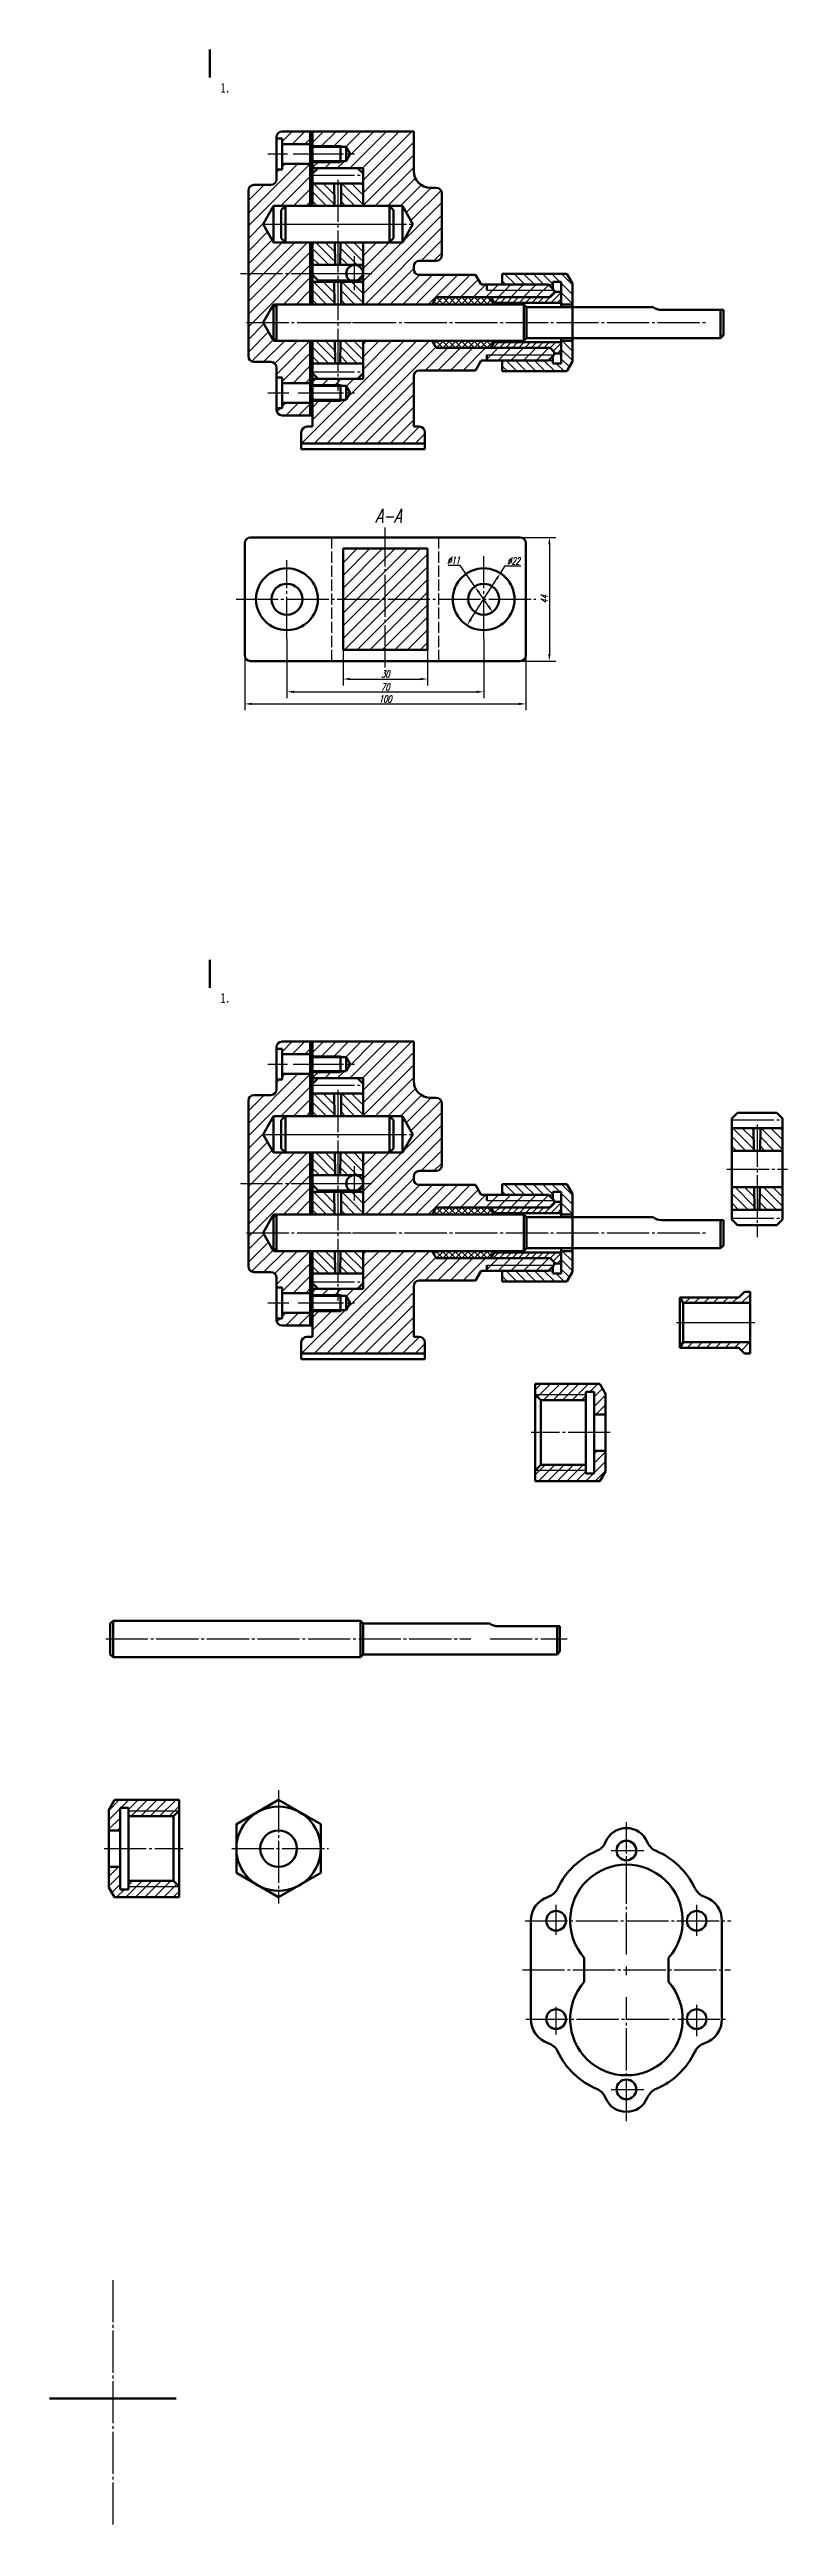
# Model space of a CAD drawing. Header units: millimetres. Extents: x -523 to 2676, y -549 to 1097.
# Drawn here: x 272 to 535, y 210 to 1091 of the extents above; entities that cross this region are included whole.
import ezdxf

# ---------------------------------------------------------------- set-up
doc = ezdxf.new("R2010")
doc.units = ezdxf.units.MM
doc.header["$PDMODE"] = 33
doc.header["$PDSIZE"] = 1.5
doc.linetypes.add('myCENTER', pattern=[18, 15, -1, 1, -1])
doc.linetypes.add('myHIDDEN', pattern=[5, 4, -1])
doc.layers.add('5剖面线层', color=2, linetype='Continuous')
for name, color, linetype, lineweight in [('中心线', 7, 'myCENTER', 25), ('剖面线', 7, 'Continuous', 25), ('尺寸', 7, 'Continuous', 25), ('标注', 7, 'Continuous', 25), ('标题文字', 7, 'Continuous', 25), ('粗实线', 7, 'Continuous', 50), ('细实线', 7, 'Continuous', 25), ('虚线', 7, 'myHIDDEN', 25)]:
    doc.layers.add(name, color=color, linetype=linetype, lineweight=lineweight)
doc.styles.add('字母标注-2.5号', font='txt.shx', dxfattribs={"width": 0.7, "oblique": 15, "height": 2.5})
doc.styles.add('尺寸文字1-2.5号', font='txt.shx', dxfattribs={"width": 0.7, "oblique": 15, "height": 2.5})
doc.styles.add('标题汉字2-3.5号', font='SimSun.ttf', dxfattribs={"width": 0.7, "height": 3.5})
doc.dimstyles.new('ISO-25', dxfattribs={"dimtxt": 3.5, "dimasz": 2.5, "dimexe": 2.25, "dimexo": 0, "dimgap": 0.5, "dimtad": 1, "dimdsep": 46, "dimtxsty": '尺寸文字1-2.5号', "dimcen": 2.5, "dimadec": 0, "dimazin": 0, "dimtfac": 1, "dimtmove": 0, "dimatfit": 2, "dimfxl": 0, "dimarcsym": 0})

msp = doc.modelspace()

# ---------------------------------------------------------------- texts
at = {"layer": '尺寸', "insert": (387.907, 927.776), "char_height": 5, "width": 11.45431, "attachment_point": 1, "style": '字母标注-2.5号'}
msp.add_mtext('A-A', dxfattribs=at)
at = {"layer": '标题文字', "style": '标题汉字2-3.5号', "width": 0.7}
for p in [(332.916, 1075.778), (332.916, 751.902)]:
    msp.add_text('1．', height=3.5, dxfattribs=at).set_placement(p)

# ---------------------------------------------------------------- blocks, each defined once
blk = doc.blocks.new('*D460')
at = {"layer": 'Defpoints', "color": 0}
for p in [(376.49, 877.57), (406.49, 877.57), (406.49, 867.17)]:
    blk.add_point(p, dxfattribs=at)
at = {"layer": '尺寸', "color": 0, "lineweight": -2}
for p, q in [((376.49, 877.57), (376.49, 864.92)), ((406.49, 877.57), (406.49, 864.92)), ((378.99, 867.17), (403.99, 867.17))]:
    blk.add_line(p, q, dxfattribs=at)
at = {"layer": '尺寸', "color": 0}
for points in [[(378.99, 867.59), (378.99, 866.76), (376.49, 867.17)], [(403.99, 867.59), (403.99, 866.76), (406.49, 867.17)]]:
    blk.add_solid(points, dxfattribs=at)
at = {"layer": '尺寸', "color": 0, "insert": (391.49, 868.92), "char_height": 2.5, "attachment_point": 5, "style": '尺寸文字1-2.5号'}
blk.add_mtext('30', dxfattribs=at)
blk = doc.blocks.new('*D461')
at = {"layer": 'Defpoints', "color": 0}
for p in [(356.49, 881.48), (426.49, 881.48), (426.49, 862.63)]:
    blk.add_point(p, dxfattribs=at)
at = {"layer": '尺寸', "color": 0, "lineweight": -2}
for p, q in [((356.49, 881.48), (356.49, 860.38)), ((426.49, 881.48), (426.49, 860.38)), ((358.99, 862.63), (423.99, 862.63))]:
    blk.add_line(p, q, dxfattribs=at)
at = {"layer": '尺寸', "color": 0}
for points in [[(358.99, 863.04), (358.99, 862.21), (356.49, 862.63)], [(423.99, 863.04), (423.99, 862.21), (426.49, 862.63)]]:
    blk.add_solid(points, dxfattribs=at)
at = {"layer": '尺寸', "color": 0, "insert": (391.49, 864.38), "char_height": 2.5, "attachment_point": 5, "style": '尺寸文字1-2.5号'}
blk.add_mtext('70', dxfattribs=at)
blk = doc.blocks.new('*D462')
at = {"layer": 'Defpoints', "color": 0}
for p in [(341.49, 875.57), (441.49, 875.57), (441.49, 858.32)]:
    blk.add_point(p, dxfattribs=at)
at = {"layer": '尺寸', "color": 0, "lineweight": -2}
for p, q in [((341.49, 875.57), (341.49, 856.07)), ((441.49, 875.57), (441.49, 856.07)), ((343.99, 858.32), (438.99, 858.32))]:
    blk.add_line(p, q, dxfattribs=at)
at = {"layer": '尺寸', "color": 0}
for points in [[(343.99, 858.74), (343.99, 857.9), (341.49, 858.32)], [(438.99, 858.74), (438.99, 857.9), (441.49, 858.32)]]:
    blk.add_solid(points, dxfattribs=at)
at = {"layer": '尺寸', "color": 0, "insert": (391.49, 860.07), "char_height": 2.5, "attachment_point": 5, "style": '尺寸文字1-2.5号'}
blk.add_mtext('100', dxfattribs=at)
blk = doc.blocks.new('*D463')
at = {"layer": 'Defpoints', "color": 0}
for p in [(439.49, 917.57), (439.49, 873.57), (449.86, 873.57)]:
    blk.add_point(p, dxfattribs=at)
at = {"layer": '尺寸', "color": 0, "lineweight": -2}
for p, q in [((439.49, 917.57), (452.11, 917.57)), ((449.86, 915.07), (449.86, 876.07)), ((439.49, 873.57), (452.11, 873.57))]:
    blk.add_line(p, q, dxfattribs=at)
at = {"layer": '尺寸', "color": 0}
for points in [[(449.44, 915.07), (450.28, 915.07), (449.86, 917.57)], [(449.44, 876.07), (450.28, 876.07), (449.86, 873.57)]]:
    blk.add_solid(points, dxfattribs=at)
at = {"layer": '尺寸', "color": 0, "insert": (448.11, 895.57), "char_height": 2.5, "attachment_point": 5, "rotation": 90, "style": '尺寸文字1-2.5号'}
blk.add_mtext('44', dxfattribs=at)
blk = doc.blocks.new('*D464')
at = {"layer": 'Defpoints', "color": 0}
for p in [(423.36, 900.09), (429.62, 891.05)]:
    blk.add_point(p, dxfattribs=at)
at = {"layer": '尺寸', "color": 0, "lineweight": -2}
for p, q in [((418.14, 907.62), (413.91, 907.62)), ((423.36, 900.09), (418.14, 907.62)), ((428.2, 893.11), (424.78, 898.04))]:
    blk.add_line(p, q, dxfattribs=at)
at = {"layer": '尺寸', "color": 0}
for points in [[(425.12, 898.28), (424.44, 897.8), (423.36, 900.09)], [(428.54, 893.34), (427.86, 892.87), (429.62, 891.05)]]:
    blk.add_solid(points, dxfattribs=at)
at = {"layer": '尺寸', "color": 0, "insert": (415.77, 909.37), "char_height": 2.5, "attachment_point": 5, "style": '尺寸文字1-2.5号'}
blk.add_mtext('∅11', dxfattribs=at)
blk = doc.blocks.new('*D465')
at = {"layer": 'Defpoints', "color": 0}
for p in [(432.43, 904.83), (420.55, 886.31)]:
    blk.add_point(p, dxfattribs=at)
at = {"layer": '尺寸', "color": 0, "lineweight": -2}
for p, q in [((421.9, 888.42), (431.08, 902.73)), ((432.43, 904.83), (434.08, 907.4)), ((434.08, 907.4), (439.66, 907.4))]:
    blk.add_line(p, q, dxfattribs=at)
at = {"layer": '尺寸', "color": 0}
for points in [[(430.73, 902.95), (431.43, 902.5), (432.43, 904.83)], [(421.55, 888.64), (422.25, 888.19), (420.55, 886.31)]]:
    blk.add_solid(points, dxfattribs=at)
at = {"layer": '尺寸', "color": 0, "insert": (437.12, 909.15), "char_height": 2.5, "attachment_point": 5, "style": '尺寸文字1-2.5号'}
blk.add_mtext('∅22', dxfattribs=at)

# ---------------------------------------------------------------- dimensions: what is measured, and where the dimension line sits
at = {"layer": '尺寸'}
dim = msp.add_linear_dim(base=(449.86, 873.573), p1=(439.49, 917.573), p2=(439.49, 873.573), angle=90, dimstyle='ISO-25', dxfattribs=at)
dim.commit()
dim.dimension.update_dxf_attribs({"geometry": '*D463', "text_midpoint": (448.11, 895.573)})
for p1, p2, picture, middle in [((429.623, 891.052), (423.357, 900.093), '*D464', (415.773, 907.622)), ((420.55, 886.314), (432.431, 904.831), '*D465', (437.116, 907.395))]:
    dim = msp.add_diameter_dim_2p(p1=p1, p2=p2, dimstyle='ISO-25', override={"dimtih": 1, "dimtoh": 1, "dimatfit": 2}, dxfattribs=at)
    dim.commit()
    dim.dimension.update_dxf_attribs({"geometry": picture, "text_midpoint": middle, "dimtype": 163})
for base, p1, p2, picture, middle in [((426.49, 862.628), (356.49, 881.477), (426.49, 881.477), '*D461', (391.49, 864.378)), ((441.49, 858.318), (341.49, 875.573), (441.49, 875.573), '*D462', (391.49, 860.068)), ((406.49, 867.172), (376.49, 877.573), (406.49, 877.573), '*D460', (391.49, 868.922))]:
    dim = msp.add_linear_dim(base=base, p1=p1, p2=p2, dimstyle='ISO-25', dxfattribs=at)
    dim.commit()
    dim.dimension.update_dxf_attribs({"geometry": picture, "text_midpoint": middle})

# ---------------------------------------------------------------- hatches: boundary and pattern name
at = {"layer": '5剖面线层'}
h = msp.add_hatch(dxfattribs=at)
h.set_pattern_fill('ANSI37', scale=0.5, angle=90, style=0)
h.set_pattern_definition([(135, (0, 323.8765), (-1.122532, -1.122532), []), (225, (0, 323.8765), (1.122532, -1.122532), [])])
h.paths.add_polyline_path([(429.084, 1003.014), (409.584, 1003.014), (409.584, 1000.514), (429.084, 1000.514)])
h.paths.add_polyline_path([(429.084, 987.514), (409.584, 987.514), (409.584, 985.014), (429.084, 985.014)])
h.paths.add_polyline_path([(429.084, 1003.014), (429.084, 1000.514), (430.238, 1000.514), (430.238, 1001.014)])
h.paths.add_polyline_path([(409.584, 1003.014), (408.14, 1000.514), (409.584, 1000.514)])
h.paths.add_polyline_path([(409.584, 987.514), (408.14, 987.514), (409.584, 985.014)])
h.paths.add_polyline_path([(430.238, 987.014), (430.238, 987.514), (429.084, 987.514), (429.084, 985.014)])
h = msp.add_hatch(dxfattribs=at)
h.set_pattern_fill('ANSI37', scale=0.5, angle=90, style=0)
h.paths.add_polyline_path([(429.084, 679.138), (409.584, 679.138), (409.584, 676.638), (429.084, 676.638)])
h.paths.add_polyline_path([(429.084, 663.638), (409.584, 663.638), (409.584, 661.138), (429.084, 661.138)])
h.paths.add_polyline_path([(429.084, 679.138), (429.084, 676.638), (430.238, 676.638), (430.238, 677.138)])
h.paths.add_polyline_path([(409.584, 679.138), (408.14, 676.638), (409.584, 676.638)])
h.paths.add_polyline_path([(409.584, 663.638), (408.14, 663.638), (409.584, 661.138)])
h.paths.add_polyline_path([(430.238, 663.138), (430.238, 663.638), (429.084, 663.638), (429.084, 661.138)])
at = {"layer": '剖面线'}
h = msp.add_hatch(dxfattribs=at)
h.set_pattern_fill('ANSI31', color=256, style=0)
h.set_pattern_definition([(45, (-384.5285, 1158.773), (-2.245064, 2.245064), [])])
h.paths.add_polyline_path([(354.766, 1062.014, 0.4142136), (352.766, 1060.014), (352.766, 1059.514), (354.766, 1059.514), (354.766, 1057.514), (364.766, 1057.514), (364.766, 1062.014)])
h.paths.add_polyline_path([(364.766, 1035.514), (364.766, 1050.514), (354.766, 1050.514), (354.766, 1048.514), (352.766, 1048.514), (352.766, 1045.014, -0.4142136), (350.766, 1043.014), (344.766, 1043.014, 0.4142136), (342.766, 1041.014), (342.766, 1011.514), (364.766, 1011.514), (364.766, 1022.514), (351.766, 1022.514), (348.013, 1029.014), (351.766, 1035.514)])
h.paths.add_polyline_path([(342.766, 1011.514), (342.766, 982.014, 0.4142136), (344.766, 980.014), (350.766, 980.014, -0.4142136), (352.766, 978.014), (352.766, 974.514), (354.766, 974.514), (354.766, 972.514), (364.766, 972.514), (364.766, 987.514), (351.766, 987.514), (348.013, 994.014), (351.766, 1000.514), (364.766, 1000.514), (364.766, 1011.514)])
h.paths.add_polyline_path([(354.766, 965.514), (354.766, 963.514), (352.766, 963.514), (352.766, 963.014, 0.4142136), (354.766, 961.014), (364.766, 961.014), (364.766, 965.514)])
h = msp.add_hatch(dxfattribs=at)
h.set_pattern_fill('ANSI31', color=256, style=0)
h.set_pattern_definition([(45, (-777.5755, 875.865), (-2.245064, 2.245064), [])])
h.paths.add_polyline_path([(401.584, 975.014, -0.4142136), (403.584, 977.014), (423.563, 977.014), (425.584, 980.514), (427.584, 980.514), (427.584, 982.514), (451.584, 982.514), (451.584, 983.514), (450.084, 985.014), (409.584, 985.014), (408.14, 987.514), (383.584, 987.514), (383.584, 974.014), (365.584, 974.014), (365.584, 972.014), (375.584, 972.014), (375.584, 971.514), (377.584, 971.514), (379.027, 969.014), (377.584, 966.514), (375.584, 966.514), (375.584, 966.014), (365.584, 966.014), (365.584, 957.014), (363.584, 957.014, 0.4142136), (361.584, 955.014), (361.584, 951.014), (405.584, 951.014), (405.584, 955.014, 0.4142136), (403.584, 957.014), (401.584, 957.014)])
h.paths.add_polyline_path([(451.584, 982.514), (427.584, 982.514), (427.584, 980.514), (449.584, 980.514)])
h.paths.add_polyline_path([(449.584, 1007.514), (427.584, 1007.514), (427.584, 1005.514), (451.584, 1005.514)], flags=17)
h.paths.add_polyline_path([(427.584, 1007.514), (425.584, 1007.514), (423.563, 1011.014), (403.584, 1011.014, -0.4142136), (401.584, 1013.014), (401.584, 1014.014, -0.4142136), (403.584, 1016.014), (409.584, 1016.014, 0.4142136), (411.584, 1018.014), (411.584, 1029.014), (401.336, 1029.014), (397.584, 1022.514), (383.584, 1022.514), (383.584, 1000.514), (408.14, 1000.514), (409.584, 1003.014), (450.084, 1003.014), (451.584, 1004.514), (451.584, 1005.514), (427.584, 1005.514)])
h.paths.add_polyline_path([(411.584, 1040.014, 0.4142136), (409.584, 1042.014), (407.584, 1042.014, -0.4142136), (401.584, 1048.014), (401.584, 1062.014), (365.584, 1062.014), (365.584, 1057.014), (375.584, 1057.014), (375.584, 1056.514), (377.584, 1056.514), (379.027, 1054.014), (377.584, 1051.514), (375.584, 1051.514), (375.584, 1051.014), (365.584, 1051.014), (365.584, 1049.014), (383.584, 1049.014), (383.584, 1035.514), (397.584, 1035.514), (401.336, 1029.014), (411.584, 1029.014)])
h.paths.add_polyline_path([(375.584, 1057.014), (365.584, 1057.014), (365.584, 1056.514), (375.584, 1056.514)], flags=17)
h.paths.add_polyline_path([(375.584, 1051.514), (365.584, 1051.514), (365.584, 1051.014), (375.584, 1051.014)])
h.paths.add_polyline_path([(375.584, 966.514), (365.584, 966.514), (365.584, 966.014), (375.584, 966.014)], flags=17)
h.paths.add_polyline_path([(375.584, 972.014), (365.584, 972.014), (365.584, 971.514), (375.584, 971.514)], flags=17)
h = msp.add_hatch(dxfattribs=at)
h.set_pattern_fill('ANSI31', color=256, scale=0.75, angle=90, style=0)
h.set_pattern_definition([(135, (-898.0238, 1253.4505), (-1.683798, -1.683798), [])])
h.paths.add_polyline_path([(373.43, 1035.514), (373.334, 1043.514), (365.584, 1043.514), (365.584, 1035.514)])
h.paths.add_polyline_path([(383.584, 1043.514), (375.834, 1043.514), (375.737, 1035.514), (383.584, 1035.514)])
h.paths.add_polyline_path([(383.584, 1014.514), (383.584, 1022.514), (375.58, 1022.514), (375.484, 1014.514)])
h.paths.add_polyline_path([(365.584, 1022.514), (365.584, 1014.514), (373.684, 1014.514), (373.587, 1022.514)])
h = msp.add_hatch(dxfattribs=at)
h.set_pattern_fill('ANSI31', color=256, scale=0.75, angle=90, style=0)
h.set_pattern_definition([(135, (-898.0238, 1218.4505), (-1.683798, -1.683798), [])])
h.paths.add_polyline_path([(373.43, 1000.514), (373.334, 1008.514), (365.584, 1008.514), (365.584, 1000.514)])
h.paths.add_polyline_path([(383.584, 1008.514), (375.834, 1008.514), (375.737, 1000.514), (383.584, 1000.514)])
h.paths.add_polyline_path([(383.584, 979.514), (383.584, 987.514), (375.58, 987.514), (375.484, 979.514)])
h.paths.add_polyline_path([(365.584, 987.514), (365.584, 979.514), (373.684, 979.514), (373.587, 987.514)])
h = msp.add_hatch(dxfattribs=at)
h.set_pattern_fill('ANSI31', color=256, scale=0.5, style=0)
h.set_pattern_definition([(45, (0, 323.8765), (-1.122532, 1.122532), [])])
h.paths.add_polyline_path([(454.084, 1005.014), (452.084, 1005.014), (450.084, 1003.014), (429.084, 1003.014), (430.238, 1001.014), (454.084, 1001.014)])
h.paths.add_polyline_path([(454.084, 987.014), (430.238, 987.014), (429.084, 985.014), (450.084, 985.014), (452.084, 983.014), (454.084, 983.014)])
h = msp.add_hatch(dxfattribs=at)
h.set_pattern_fill('ANSI31', color=256, scale=0.75, angle=90, style=0)
h.set_pattern_definition([(135, (0, 323.8765), (-1.683798, -1.683798), [])])
h.paths.add_polyline_path([(433.084, 1011.335), (433.084, 1007.514), (449.584, 1007.514), (451.084, 1007.514), (451.084, 1008.514), (454.084, 1008.514), (454.084, 1000.514), (458.084, 1000.514), (458.084, 1007.871), (456.084, 1011.335)])
h.paths.add_polyline_path([(451.084, 1006.014), (451.084, 1007.514), (449.584, 1007.514)], flags=17)
h.paths.add_polyline_path([(454.084, 979.514), (451.084, 979.514), (451.084, 980.514), (449.584, 980.514), (433.084, 980.514), (433.084, 976.694), (456.084, 976.694), (458.084, 980.158), (458.084, 987.514), (454.084, 987.514)])
h.paths.add_polyline_path([(451.084, 980.514), (451.084, 982.014), (449.584, 980.514)], flags=17)
h = msp.add_hatch(dxfattribs=at)
h.set_pattern_fill('ANSI31', color=256, style=0)
h.set_pattern_definition([(45, (-798.1493, 860.9207), (-2.245064, 2.245064), [])])
h.paths.add_polyline_path([(391.49, 895.573), (391.49, 913.573), (376.49, 913.573), (376.49, 895.573)])
h.paths.add_polyline_path([(391.49, 895.573), (406.49, 895.573), (406.49, 913.573), (391.49, 913.573)])
h.paths.add_polyline_path([(391.49, 877.573), (406.49, 877.573), (406.49, 895.573), (391.49, 895.573)])
h.paths.add_polyline_path([(376.49, 877.573), (391.49, 877.573), (391.49, 895.573), (376.49, 895.573)])
h = msp.add_hatch(dxfattribs=at)
h.set_pattern_fill('ANSI31', color=256, style=0)
h.set_pattern_definition([(45, (-384.5285, 834.8964), (-2.245064, 2.245064), [])])
h.paths.add_polyline_path([(354.766, 738.138, 0.4142136), (352.766, 736.138), (352.766, 735.638), (354.766, 735.638), (354.766, 733.638), (364.766, 733.638), (364.766, 738.138)])
h.paths.add_polyline_path([(364.766, 711.638), (364.766, 726.638), (354.766, 726.638), (354.766, 724.638), (352.766, 724.638), (352.766, 721.138, -0.4142136), (350.766, 719.138), (344.766, 719.138, 0.4142136), (342.766, 717.138), (342.766, 687.638), (364.766, 687.638), (364.766, 698.638), (351.766, 698.638), (348.013, 705.138), (351.766, 711.638)])
h.paths.add_polyline_path([(342.766, 687.638), (342.766, 658.138, 0.4142136), (344.766, 656.138), (350.766, 656.138, -0.4142136), (352.766, 654.138), (352.766, 650.638), (354.766, 650.638), (354.766, 648.638), (364.766, 648.638), (364.766, 663.638), (351.766, 663.638), (348.013, 670.138), (351.766, 676.638), (364.766, 676.638), (364.766, 687.638)])
h.paths.add_polyline_path([(354.766, 641.638), (354.766, 639.638), (352.766, 639.638), (352.766, 639.138, 0.4142136), (354.766, 637.138), (364.766, 637.138), (364.766, 641.638)])
h = msp.add_hatch(dxfattribs=at)
h.set_pattern_fill('ANSI31', color=256, style=0)
h.set_pattern_definition([(45, (-777.5755, 551.9885), (-2.245064, 2.245064), [])])
h.paths.add_polyline_path([(401.584, 651.138, -0.4142136), (403.584, 653.138), (423.563, 653.138), (425.584, 656.638), (427.584, 656.638), (427.584, 658.638), (451.584, 658.638), (451.584, 659.638), (450.084, 661.138), (409.584, 661.138), (408.14, 663.638), (383.584, 663.638), (383.584, 650.138), (365.584, 650.138), (365.584, 648.138), (375.584, 648.138), (375.584, 647.638), (377.584, 647.638), (379.027, 645.138), (377.584, 642.638), (375.584, 642.638), (375.584, 642.138), (365.584, 642.138), (365.584, 633.138), (363.584, 633.138, 0.4142136), (361.584, 631.138), (361.584, 627.138), (405.584, 627.138), (405.584, 631.138, 0.4142136), (403.584, 633.138), (401.584, 633.138)])
h.paths.add_polyline_path([(451.584, 658.638), (427.584, 658.638), (427.584, 656.638), (449.584, 656.638)])
h.paths.add_polyline_path([(449.584, 683.638), (427.584, 683.638), (427.584, 681.638), (451.584, 681.638)], flags=17)
h.paths.add_polyline_path([(427.584, 683.638), (425.584, 683.638), (423.563, 687.138), (403.584, 687.138, -0.4142136), (401.584, 689.138), (401.584, 690.138, -0.4142136), (403.584, 692.138), (409.584, 692.138, 0.4142136), (411.584, 694.138), (411.584, 705.138), (401.336, 705.138), (397.584, 698.638), (383.584, 698.638), (383.584, 676.638), (408.14, 676.638), (409.584, 679.138), (450.084, 679.138), (451.584, 680.638), (451.584, 681.638), (427.584, 681.638)])
h.paths.add_polyline_path([(411.584, 716.138, 0.4142136), (409.584, 718.138), (407.584, 718.138, -0.4142136), (401.584, 724.138), (401.584, 738.138), (365.584, 738.138), (365.584, 733.138), (375.584, 733.138), (375.584, 732.638), (377.584, 732.638), (379.027, 730.138), (377.584, 727.638), (375.584, 727.638), (375.584, 727.138), (365.584, 727.138), (365.584, 725.138), (383.584, 725.138), (383.584, 711.638), (397.584, 711.638), (401.336, 705.138), (411.584, 705.138)])
h.paths.add_polyline_path([(375.584, 733.138), (365.584, 733.138), (365.584, 732.638), (375.584, 732.638)], flags=17)
h.paths.add_polyline_path([(375.584, 727.638), (365.584, 727.638), (365.584, 727.138), (375.584, 727.138)])
h.paths.add_polyline_path([(375.584, 642.638), (365.584, 642.638), (365.584, 642.138), (375.584, 642.138)], flags=17)
h.paths.add_polyline_path([(375.584, 648.138), (365.584, 648.138), (365.584, 647.638), (375.584, 647.638)], flags=17)
h = msp.add_hatch(dxfattribs=at)
h.set_pattern_fill('ANSI31', color=256, scale=0.75, angle=90, style=0)
h.set_pattern_definition([(135, (-898.0238, 929.574), (-1.683798, -1.683798), [])])
h.paths.add_polyline_path([(373.43, 711.638), (373.334, 719.638), (365.584, 719.638), (365.584, 711.638)])
h.paths.add_polyline_path([(383.584, 719.638), (375.834, 719.638), (375.737, 711.638), (383.584, 711.638)])
h.paths.add_polyline_path([(383.584, 690.638), (383.584, 698.638), (375.58, 698.638), (375.484, 690.638)])
h.paths.add_polyline_path([(365.584, 698.638), (365.584, 690.638), (373.684, 690.638), (373.587, 698.638)])
h = msp.add_hatch(dxfattribs=at)
h.set_pattern_fill('ANSI31', color=256, scale=0.75, angle=90, style=0)
h.set_pattern_definition([(135, (-748.8656, 917.253), (-1.683798, -1.683798), [])])
h.paths.add_polyline_path([(522.588, 699.317), (522.492, 707.317), (514.742, 707.317), (514.742, 699.317)])
h.paths.add_polyline_path([(532.742, 707.317), (524.992, 707.317), (524.895, 699.317), (532.742, 699.317)])
h.paths.add_polyline_path([(532.742, 678.317), (532.742, 686.317), (524.738, 686.317), (524.642, 678.317)])
h.paths.add_polyline_path([(514.742, 686.317), (514.742, 678.317), (522.842, 678.317), (522.745, 686.317)])
h = msp.add_hatch(dxfattribs=at)
h.set_pattern_fill('ANSI31', color=256, scale=0.75, angle=90, style=0)
h.set_pattern_definition([(135, (-898.0238, 894.574), (-1.683798, -1.683798), [])])
h.paths.add_polyline_path([(373.43, 676.638), (373.334, 684.638), (365.584, 684.638), (365.584, 676.638)])
h.paths.add_polyline_path([(383.584, 684.638), (375.834, 684.638), (375.737, 676.638), (383.584, 676.638)])
h.paths.add_polyline_path([(383.584, 655.638), (383.584, 663.638), (375.58, 663.638), (375.484, 655.638)])
h.paths.add_polyline_path([(365.584, 663.638), (365.584, 655.638), (373.684, 655.638), (373.587, 663.638)])
h = msp.add_hatch(dxfattribs=at)
h.set_pattern_fill('ANSI31', color=256, scale=0.5, style=0)
h.paths.add_polyline_path([(454.084, 681.138), (452.084, 681.138), (450.084, 679.138), (429.084, 679.138), (430.238, 677.138), (454.084, 677.138)])
h.paths.add_polyline_path([(454.084, 663.138), (430.238, 663.138), (429.084, 661.138), (450.084, 661.138), (452.084, 659.138), (454.084, 659.138)])
h = msp.add_hatch(dxfattribs=at)
h.set_pattern_fill('ANSI31', color=256, scale=0.75, angle=90, style=0)
h.paths.add_polyline_path([(433.084, 687.458), (433.084, 683.638), (449.584, 683.638), (451.084, 683.638), (451.084, 684.638), (454.084, 684.638), (454.084, 676.638), (458.084, 676.638), (458.084, 683.994), (456.084, 687.458)])
h.paths.add_polyline_path([(451.084, 682.138), (451.084, 683.638), (449.584, 683.638)], flags=17)
h.paths.add_polyline_path([(454.084, 655.638), (451.084, 655.638), (451.084, 656.638), (449.584, 656.638), (433.084, 656.638), (433.084, 652.817), (456.084, 652.817), (458.084, 656.281), (458.084, 663.638), (454.084, 663.638)])
h.paths.add_polyline_path([(451.084, 656.638), (451.084, 658.138), (449.584, 656.638)], flags=17)
h = msp.add_hatch(dxfattribs=at)
h.set_pattern_fill('ANSI31', color=256, scale=0.75, style=0)
h.set_pattern_definition([(45, (-768.3325, 752.7242), (-1.683798, 1.683798), [])])
h.paths.add_polyline_path([(521.279, 649.137), (519.279, 649.137), (517.279, 647.137), (496.279, 647.137), (497.433, 645.137), (521.279, 645.137)])
h.paths.add_polyline_path([(521.279, 631.137), (497.433, 631.137), (496.279, 629.137), (517.279, 629.137), (519.279, 627.137), (521.279, 627.137)])
h = msp.add_hatch(dxfattribs=at)
h.set_pattern_fill('ANSI31', color=256, scale=0.75, angle=180, style=0)
h.set_pattern_definition([(225, (1383.826, 374.5843), (1.683798, -1.683798), [])])
h.paths.add_polyline_path([(467.845, 581.686), (469.845, 585.15), (469.845, 592.506), (465.845, 592.506), (465.845, 584.506), (462.845, 584.506), (462.845, 585.506), (444.845, 585.506), (444.845, 581.686)])
h.paths.add_polyline_path([(462.845, 585.506), (462.845, 587.506), (446.845, 587.506), (444.845, 585.506)])
h.paths.add_polyline_path([(465.845, 605.506), (469.845, 605.506), (469.845, 612.863), (467.845, 616.327), (444.845, 616.327), (444.845, 612.506), (462.845, 612.506), (462.845, 613.506), (465.845, 613.506)])
h.paths.add_polyline_path([(444.845, 612.506), (446.845, 610.506), (462.845, 610.506), (462.845, 612.506)], flags=17)
h = msp.add_hatch(dxfattribs=at)
h.set_pattern_fill('ANSI31', color=256, scale=0.75, style=0)
h.set_pattern_definition([(45, (-620.8495, 675.3897), (-1.683798, 1.683798), [])])
h.paths.add_polyline_path([(295.132, 468.288), (293.132, 464.824), (293.132, 457.468), (297.132, 457.468), (297.132, 465.468), (300.132, 465.468), (300.132, 464.468), (318.132, 464.468), (318.132, 468.288)])
h.paths.add_polyline_path([(300.132, 464.468), (300.132, 462.468), (316.132, 462.468), (318.132, 464.468)])
h.paths.add_polyline_path([(297.132, 444.468), (293.132, 444.468), (293.132, 437.111), (295.132, 433.647), (318.132, 433.647), (318.132, 437.468), (300.132, 437.468), (300.132, 436.468), (297.132, 436.468)])
h.paths.add_polyline_path([(318.132, 437.468), (316.132, 439.468), (300.132, 439.468), (300.132, 437.468)], flags=17)

# ---------------------------------------------------------------- linework, layer by layer
for p, q in [((449.584, 1007.514), (451.084, 1007.514)), ((449.584, 980.514), (451.084, 980.514)), ((449.584, 683.638), (451.084, 683.638)), ((449.584, 656.638), (451.084, 656.638))]:
    msp.add_line(p, q)
at = {"layer": '中心线'}
for p, q in [((349.7, 1054.014), (356.755, 1054.014)), ((358.711, 1054.014), (365.584, 1054.014)), ((361.584, 1054.014), (380.529, 1054.014)), ((365.584, 1046.514), (383.584, 1046.514)), ((374.584, 1044.828), (374.584, 1004.775)), ((348.013, 1029.014), (401.336, 1029.014)), ((353.929, 1029.014), (395.421, 1029.014)), ((363.864, 1029.014), (385.398, 1029.014)), ((380.584, 1005.52), (380.584, 1017.702)), ((339.972, 1011.514), (369.156, 1011.514)), ((362.657, 1011.514), (386.758, 1011.514)), ((365.584, 1011.514), (383.584, 1011.514)), ((365.584, 1011.514), (383.584, 1011.514)), ((374.584, 1009.828), (374.584, 969.775)), ((342.122, 994.014), (365.011, 994.014)), ((362.374, 994.014), (505.519, 994.014)), ((363.864, 994.014), (385.398, 994.014)), ((365.584, 976.514), (383.584, 976.514)), ((349.7, 969.014), (357.214, 969.014)), ((360.454, 969.014), (365.584, 969.014)), ((361.584, 969.014), (380.529, 969.014)), ((391.49, 871.278), (391.49, 921.139)), ((356.49, 881.477), (356.49, 909.524)), ((426.49, 881.477), (426.49, 910.94)), ((338.378, 895.573), (444.989, 895.573)), ((349.7, 730.138), (356.755, 730.138)), ((358.711, 730.138), (365.584, 730.138)), ((361.584, 730.138), (380.529, 730.138)), ((365.584, 722.638), (383.584, 722.638)), ((374.584, 720.951), (374.584, 680.899)), ((514.742, 710.317), (532.742, 710.317)), ((523.742, 708.63), (523.742, 668.578)), ((348.013, 705.138), (401.336, 705.138)), ((353.929, 705.138), (395.421, 705.138)), ((363.864, 705.138), (385.398, 705.138)), ((339.972, 687.638), (369.156, 687.638)), ((362.657, 687.638), (386.758, 687.638)), ((365.584, 687.638), (383.584, 687.638)), ((365.584, 687.638), (383.584, 687.638)), ((380.584, 681.643), (380.584, 693.825)), ((513.022, 692.817), (534.557, 692.817)), ((374.584, 685.951), (374.584, 645.899)), ((342.122, 670.138), (365.011, 670.138)), ((362.374, 670.138), (505.519, 670.138)), ((363.864, 670.138), (385.398, 670.138)), ((514.742, 675.317), (532.742, 675.317)), ((365.584, 652.638), (383.584, 652.638)), ((349.7, 645.138), (357.214, 645.138)), ((360.454, 645.138), (365.584, 645.138)), ((361.584, 645.138), (380.529, 645.138)), ((471.516, 599.006), (443.373, 599.006)), ((292.018, 525.585), (421.876, 525.585)), ((428.793, 525.585), (456.239, 525.585)), ((353.508, 471.763), (353.508, 431.426)), ((477.262, 413.278), (477.262, 460.439)), ((291.461, 450.968), (319.604, 450.968)), ((336.839, 450.968), (371.308, 450.968)), ((471.874, 450.3), (483.5, 450.3)), ((441.252, 425.3), (514.406, 425.3)), ((452.262, 420.253), (452.262, 430.986)), ((502.262, 419.921), (502.262, 430.986)), ((440.262, 407.8), (514.262, 407.8)), ((477.262, 405.929), (477.262, 408.992)), ((477.262, 354.024), (477.262, 398.091)), ((441.535, 390.3), (513.555, 390.3)), ((452.262, 384.808), (452.262, 394.708)), ((502.262, 384.241), (502.262, 395.371)), ((471.874, 365.3), (483.5, 365.3)), ((294.545, 297.458), (294.545, 209.758))]:
    msp.add_line(p, q, dxfattribs=at)
at = {"layer": '尺寸'}
for p, q in [((365.011, 1029.014), (365.029, 1029.014)), ((365.011, 994.014), (365.722, 994.014)), ((365.011, 705.138), (365.029, 705.138)), ((365.011, 670.138), (365.722, 670.138))]:
    msp.add_line(p, q, dxfattribs=at)
at = {"layer": '标注'}
msp.add_line((495.071, 638.137), (522.973, 638.137), dxfattribs=at)
at = {"layer": '粗实线'}
for p, q in [((329.079, 1091.185), (329.079, 1081.185)), ((352.766, 1060.014), (352.766, 1045.014)), ((352.766, 1059.514), (354.766, 1059.514)), ((354.766, 1062.014), (365.584, 1062.014)), ((354.766, 1059.514), (354.766, 1048.514)), ((364.766, 1062.014), (364.766, 1035.514)), ((365.584, 1035.514), (365.584, 1062.014)), ((365.584, 1062.014), (401.584, 1062.014)), ((401.584, 1048.014), (401.584, 1062.014)), ((354.766, 1057.514), (364.766, 1057.514)), ((354.766, 1050.514), (364.766, 1050.514)), ((365.584, 1056.514), (377.584, 1056.514)), ((365.584, 1051.514), (377.584, 1051.514)), ((365.584, 1049.014), (383.584, 1049.014)), ((367.584, 1049.014), (365.584, 1047.014)), ((367.584, 1049.014), (381.584, 1049.014)), ((375.584, 1051.014), (375.584, 1057.014)), ((377.584, 1051.514), (377.584, 1056.514)), ((377.584, 1056.514), (379.027, 1054.014)), ((379.027, 1054.014), (377.584, 1051.514)), ((381.584, 1049.014), (383.584, 1047.014)), ((383.584, 1035.514), (383.584, 1049.014)), ((342.766, 1041.014), (342.766, 982.014)), ((350.766, 1043.014), (344.766, 1043.014)), ((352.766, 1048.514), (354.766, 1048.514)), ((365.584, 1047.014), (365.584, 1035.514)), ((365.584, 1043.514), (383.584, 1043.514)), ((373.334, 1043.514), (373.43, 1035.514)), ((375.737, 1035.514), (375.834, 1043.514)), ((383.584, 1047.014), (383.584, 1035.514)), ((407.584, 1042.014), (409.584, 1042.014)), ((351.766, 1035.514), (348.013, 1029.014)), ((351.766, 1035.514), (364.766, 1035.514)), ((351.766, 1035.514), (351.766, 1022.514)), ((354.43, 1034.014), (355.93, 1035.514)), ((354.43, 1034.014), (354.43, 1024.014)), ((355.93, 1035.514), (392.93, 1035.514)), ((355.93, 1035.514), (355.93, 1022.514)), ((365.584, 1035.514), (383.584, 1035.514)), ((383.584, 1035.514), (397.584, 1035.514)), ((392.93, 1035.514), (392.93, 1022.514)), ((394.43, 1034.014), (392.93, 1035.514)), ((394.43, 1034.014), (394.43, 1024.014)), ((397.584, 1022.514), (397.584, 1035.514)), ((397.584, 1035.514), (401.336, 1029.014)), ((411.584, 1018.014), (411.584, 1040.014)), ((351.766, 1022.514), (348.013, 1029.014)), ((351.766, 1022.514), (364.766, 1022.514)), ((354.43, 1024.014), (355.93, 1022.514)), ((355.93, 1022.514), (392.93, 1022.514)), ((364.766, 1022.514), (364.766, 1000.514)), ((365.584, 1000.514), (365.584, 1022.514)), ((365.584, 1022.514), (365.584, 1011.014)), ((365.584, 1022.514), (383.584, 1022.514)), ((373.587, 1022.514), (373.684, 1014.514)), ((375.484, 1014.514), (375.58, 1022.514)), ((383.584, 1000.514), (383.584, 1022.514)), ((383.584, 1022.514), (397.584, 1022.514)), ((383.584, 1022.514), (383.584, 1011.014)), ((394.43, 1024.014), (392.93, 1022.514)), ((401.336, 1029.014), (397.584, 1022.514)), ((365.584, 1014.514), (383.584, 1014.514)), ((401.584, 1013.014), (401.584, 1014.014)), ((403.584, 1016.014), (409.584, 1016.014)), ((365.584, 1012.014), (365.584, 1000.514)), ((365.584, 1011.014), (367.584, 1009.014)), ((365.584, 1008.514), (383.584, 1008.514)), ((367.584, 1009.014), (381.584, 1009.014)), ((373.334, 1008.514), (373.43, 1000.514)), ((375.737, 1000.514), (375.834, 1008.514)), ((381.584, 1009.014), (383.584, 1011.014)), ((383.584, 1012.014), (383.584, 1000.514)), ((403.584, 1011.014), (423.563, 1011.014)), ((425.584, 1007.514), (423.563, 1011.014)), ((425.584, 1007.514), (449.584, 1007.514)), ((427.584, 1005.514), (427.584, 1007.514)), ((433.084, 1011.335), (456.084, 1011.335)), ((433.084, 1007.514), (433.084, 1011.335)), ((451.584, 1005.514), (449.584, 1007.514)), ((450.084, 1003.014), (452.084, 1005.014)), ((451.084, 1006.014), (451.084, 1008.514)), ((454.084, 1008.514), (451.084, 1008.514)), ((451.584, 1004.514), (451.584, 1005.514)), ((452.084, 1005.014), (454.084, 1005.014)), ((454.084, 999.514), (454.084, 1008.514)), ((454.084, 1005.014), (454.084, 999.514)), ((456.084, 1011.335), (458.084, 1007.871)), ((458.084, 980.158), (458.084, 1007.871)), ((351.766, 1000.514), (348.013, 994.014)), ((351.766, 987.514), (351.766, 1000.514)), ((351.766, 1000.514), (364.766, 1000.514)), ((352.766, 1000.514), (351.766, 999.514)), ((351.766, 999.514), (351.766, 988.514)), ((352.766, 1000.514), (352.766, 987.514)), ((352.766, 1000.514), (440.766, 1000.514)), ((365.584, 1000.514), (383.584, 1000.514)), ((383.584, 1000.514), (408.14, 1000.514)), ((409.584, 1003.014), (408.14, 1000.514)), ((409.584, 1003.014), (450.084, 1003.014)), ((429.084, 1003.014), (450.084, 1003.014)), ((429.084, 1003.014), (430.238, 1001.014)), ((430.238, 1001.014), (454.084, 1001.014)), ((430.238, 1001.014), (430.238, 1000.514)), ((441.766, 999.514), (440.766, 1000.514)), ((440.766, 1000.514), (440.766, 987.514)), ((441.766, 999.514), (441.766, 988.514)), ((441.766, 999.514), (486.766, 999.514)), ((450.084, 1003.014), (451.584, 1004.514)), ((458.084, 1000.514), (454.084, 1000.514)), ((489.766, 998.514), (511.766, 998.514)), ((510.766, 998.514), (510.766, 988.514)), ((511.766, 998.514), (511.766, 989.514)), ((351.766, 987.514), (348.013, 994.014)), ((351.766, 988.514), (352.766, 987.514)), ((351.766, 987.514), (364.766, 987.514)), ((352.766, 987.514), (440.766, 987.514)), ((364.766, 987.514), (364.766, 961.014)), ((365.584, 957.014), (365.584, 987.514)), ((365.584, 987.514), (365.584, 976.014)), ((365.584, 987.514), (383.584, 987.514)), ((373.587, 987.514), (373.684, 979.514)), ((375.484, 979.514), (375.58, 987.514)), ((383.584, 974.014), (383.584, 987.514)), ((383.584, 987.514), (408.14, 987.514)), ((383.584, 987.514), (383.584, 976.014)), ((409.584, 985.014), (408.14, 987.514)), ((430.238, 987.014), (430.238, 987.514)), ((441.766, 988.514), (440.766, 987.514)), ((441.766, 988.514), (510.766, 988.514)), ((454.084, 983.014), (454.084, 988.514)), ((454.084, 988.514), (454.084, 979.514)), ((458.084, 987.514), (454.084, 987.514)), ((510.766, 988.514), (511.766, 989.514)), ((344.766, 980.014), (350.766, 980.014)), ((365.584, 979.514), (383.584, 979.514)), ((409.584, 985.014), (450.084, 985.014)), ((425.584, 980.514), (423.563, 977.014)), ((425.584, 980.514), (449.584, 980.514)), ((427.584, 982.514), (427.584, 980.514)), ((429.084, 985.014), (430.238, 987.014)), ((429.084, 985.014), (450.084, 985.014)), ((430.238, 987.014), (454.084, 987.014)), ((433.084, 980.514), (433.084, 976.694)), ((451.584, 982.514), (449.584, 980.514)), ((450.084, 985.014), (451.584, 983.514)), ((450.084, 985.014), (452.084, 983.014)), ((451.084, 982.014), (451.084, 979.514)), ((454.084, 979.514), (451.084, 979.514)), ((451.584, 983.514), (451.584, 982.514)), ((452.084, 983.014), (454.084, 983.014)), ((456.084, 976.694), (458.084, 980.158)), ((352.766, 978.014), (352.766, 963.014)), ((352.766, 974.514), (354.766, 974.514)), ((354.766, 963.514), (354.766, 974.514)), ((354.766, 972.514), (364.766, 972.514)), ((365.584, 976.014), (367.584, 974.014)), ((365.584, 974.014), (383.584, 974.014)), ((365.584, 971.514), (377.584, 971.514)), ((367.584, 974.014), (381.584, 974.014)), ((375.584, 972.014), (375.584, 966.014)), ((379.027, 969.014), (377.584, 971.514)), ((377.584, 971.514), (377.584, 966.514)), ((381.584, 974.014), (383.584, 976.014)), ((401.584, 957.014), (401.584, 975.014)), ((403.584, 977.014), (423.563, 977.014)), ((433.084, 976.694), (456.084, 976.694)), ((352.766, 963.514), (354.766, 963.514)), ((354.766, 965.514), (364.766, 965.514)), ((354.766, 961.014), (365.584, 961.014)), ((365.584, 966.514), (377.584, 966.514)), ((377.584, 966.514), (379.027, 969.014)), ((361.584, 949.014), (361.584, 955.014)), ((363.584, 957.014), (365.584, 957.014)), ((401.584, 957.014), (403.584, 957.014)), ((405.584, 949.014), (405.584, 955.014)), ((361.584, 951.014), (405.584, 951.014)), ((361.584, 949.014), (405.584, 949.014)), ((343.49, 917.573), (439.49, 917.573)), ((341.49, 915.573), (341.49, 875.573)), ((376.49, 913.573), (376.49, 877.573)), ((376.49, 913.573), (406.49, 913.573)), ((406.49, 913.573), (406.49, 877.573)), ((441.49, 915.573), (441.49, 875.573)), ((343.49, 873.573), (439.49, 873.573)), ((376.49, 877.573), (406.49, 877.573)), ((329.079, 767.308), (329.079, 757.308)), ((352.766, 736.138), (352.766, 721.138)), ((352.766, 735.638), (354.766, 735.638)), ((354.766, 738.138), (365.584, 738.138)), ((354.766, 735.638), (354.766, 724.638)), ((354.766, 733.638), (364.766, 733.638)), ((364.766, 738.138), (364.766, 711.638)), ((365.584, 738.138), (401.584, 738.138)), ((365.584, 711.638), (365.584, 738.138)), ((365.584, 732.638), (377.584, 732.638)), ((375.584, 727.138), (375.584, 733.138)), ((377.584, 727.638), (377.584, 732.638)), ((377.584, 732.638), (379.027, 730.138)), ((401.584, 724.138), (401.584, 738.138)), ((352.766, 724.638), (354.766, 724.638)), ((354.766, 726.638), (364.766, 726.638)), ((365.584, 727.638), (377.584, 727.638)), ((365.584, 725.138), (383.584, 725.138)), ((367.584, 725.138), (365.584, 723.138)), ((365.584, 723.138), (365.584, 711.638)), ((367.584, 725.138), (381.584, 725.138)), ((379.027, 730.138), (377.584, 727.638)), ((381.584, 725.138), (383.584, 723.138)), ((383.584, 711.638), (383.584, 725.138)), ((383.584, 723.138), (383.584, 711.638)), ((342.766, 717.138), (342.766, 658.138)), ((350.766, 719.138), (344.766, 719.138)), ((365.584, 719.638), (383.584, 719.638)), ((373.334, 719.638), (373.43, 711.638)), ((375.737, 711.638), (375.834, 719.638)), ((407.584, 718.138), (409.584, 718.138)), ((411.584, 694.138), (411.584, 716.138)), ((351.766, 711.638), (348.013, 705.138)), ((351.766, 711.638), (364.766, 711.638)), ((351.766, 711.638), (351.766, 698.638)), ((354.43, 710.138), (355.93, 711.638)), ((354.43, 710.138), (354.43, 700.138)), ((355.93, 711.638), (392.93, 711.638)), ((355.93, 711.638), (355.93, 698.638)), ((365.584, 711.638), (383.584, 711.638)), ((383.584, 711.638), (397.584, 711.638)), ((392.93, 711.638), (392.93, 698.638)), ((394.43, 710.138), (392.93, 711.638)), ((394.43, 710.138), (394.43, 700.138)), ((397.584, 698.638), (397.584, 711.638)), ((397.584, 711.638), (401.336, 705.138)), ((516.742, 712.817), (514.742, 710.817)), ((514.742, 710.817), (514.742, 674.817)), ((514.742, 707.317), (532.742, 707.317)), ((516.742, 712.817), (530.742, 712.817)), ((522.492, 707.317), (522.588, 699.317)), ((524.895, 699.317), (524.992, 707.317)), ((530.742, 712.817), (532.742, 710.817)), ((532.742, 710.817), (532.742, 674.817)), ((351.766, 698.638), (348.013, 705.138)), ((351.766, 698.638), (364.766, 698.638)), ((354.43, 700.138), (355.93, 698.638)), ((355.93, 698.638), (392.93, 698.638)), ((364.766, 698.638), (364.766, 676.638)), ((365.584, 698.638), (383.584, 698.638)), ((365.584, 698.638), (365.584, 687.138)), ((365.584, 676.638), (365.584, 698.638)), ((373.587, 698.638), (373.684, 690.638)), ((375.484, 690.638), (375.58, 698.638)), ((383.584, 698.638), (397.584, 698.638)), ((383.584, 698.638), (383.584, 687.138)), ((383.584, 676.638), (383.584, 698.638)), ((394.43, 700.138), (392.93, 698.638)), ((401.336, 705.138), (397.584, 698.638)), ((514.742, 699.317), (532.742, 699.317)), ((365.584, 690.638), (383.584, 690.638)), ((365.584, 688.138), (365.584, 676.638)), ((383.584, 688.138), (383.584, 676.638)), ((401.584, 689.138), (401.584, 690.138)), ((403.584, 692.138), (409.584, 692.138)), ((365.584, 687.138), (367.584, 685.138)), ((365.584, 684.638), (383.584, 684.638)), ((367.584, 685.138), (381.584, 685.138)), ((373.334, 684.638), (373.43, 676.638)), ((375.737, 676.638), (375.834, 684.638)), ((381.584, 685.138), (383.584, 687.138)), ((403.584, 687.138), (423.563, 687.138)), ((409.584, 679.138), (408.14, 676.638)), ((409.584, 679.138), (450.084, 679.138)), ((425.584, 683.638), (423.563, 687.138)), ((425.584, 683.638), (449.584, 683.638)), ((427.584, 681.638), (427.584, 683.638)), ((429.084, 679.138), (450.084, 679.138)), ((429.084, 679.138), (430.238, 677.138)), ((433.084, 687.458), (456.084, 687.458)), ((433.084, 683.638), (433.084, 687.458)), ((451.584, 681.638), (449.584, 683.638)), ((450.084, 679.138), (452.084, 681.138)), ((450.084, 679.138), (451.584, 680.638)), ((454.084, 684.638), (451.084, 684.638)), ((451.084, 682.138), (451.084, 684.638)), ((451.584, 680.638), (451.584, 681.638)), ((452.084, 681.138), (454.084, 681.138)), ((454.084, 675.638), (454.084, 684.638)), ((454.084, 681.138), (454.084, 675.638)), ((456.084, 687.458), (458.084, 683.994)), ((458.084, 656.281), (458.084, 683.994)), ((514.742, 686.317), (532.742, 686.317)), ((522.745, 686.317), (522.842, 678.317)), ((524.642, 678.317), (524.738, 686.317)), ((351.766, 676.638), (348.013, 670.138)), ((351.766, 663.638), (348.013, 670.138)), ((351.766, 663.638), (351.766, 676.638)), ((351.766, 676.638), (364.766, 676.638)), ((352.766, 676.638), (351.766, 675.638)), ((351.766, 675.638), (351.766, 664.638)), ((352.766, 676.638), (352.766, 663.638)), ((352.766, 676.638), (440.766, 676.638)), ((365.584, 676.638), (383.584, 676.638)), ((383.584, 676.638), (408.14, 676.638)), ((430.238, 677.138), (454.084, 677.138)), ((430.238, 677.138), (430.238, 676.638)), ((441.766, 675.638), (440.766, 676.638)), ((440.766, 676.638), (440.766, 663.638)), ((441.766, 675.638), (441.766, 664.638)), ((441.766, 675.638), (486.766, 675.638)), ((458.084, 676.638), (454.084, 676.638)), ((489.766, 674.638), (511.766, 674.638)), ((510.766, 674.638), (510.766, 664.638)), ((511.766, 674.638), (511.766, 665.638)), ((514.742, 678.317), (532.742, 678.317)), ((514.742, 674.817), (516.742, 672.817)), ((516.742, 672.817), (530.742, 672.817)), ((530.742, 672.817), (532.742, 674.817)), ((351.766, 664.638), (352.766, 663.638)), ((351.766, 663.638), (364.766, 663.638)), ((352.766, 663.638), (440.766, 663.638)), ((364.766, 663.638), (364.766, 637.138)), ((365.584, 633.138), (365.584, 663.638)), ((365.584, 663.638), (383.584, 663.638)), ((365.584, 663.638), (365.584, 652.138)), ((373.587, 663.638), (373.684, 655.638)), ((375.484, 655.638), (375.58, 663.638)), ((383.584, 650.138), (383.584, 663.638)), ((383.584, 663.638), (408.14, 663.638)), ((383.584, 663.638), (383.584, 652.138)), ((409.584, 661.138), (408.14, 663.638)), ((409.584, 661.138), (450.084, 661.138)), ((429.084, 661.138), (430.238, 663.138)), ((429.084, 661.138), (450.084, 661.138)), ((430.238, 663.138), (430.238, 663.638)), ((430.238, 663.138), (454.084, 663.138)), ((441.766, 664.638), (440.766, 663.638)), ((441.766, 664.638), (510.766, 664.638)), ((450.084, 661.138), (451.584, 659.638)), ((450.084, 661.138), (452.084, 659.138)), ((454.084, 659.138), (454.084, 664.638)), ((454.084, 664.638), (454.084, 655.638)), ((458.084, 663.638), (454.084, 663.638)), ((510.766, 664.638), (511.766, 665.638)), ((344.766, 656.138), (350.766, 656.138)), ((352.766, 654.138), (352.766, 639.138)), ((365.584, 655.638), (383.584, 655.638)), ((403.584, 653.138), (423.563, 653.138)), ((425.584, 656.638), (423.563, 653.138)), ((425.584, 656.638), (449.584, 656.638)), ((427.584, 658.638), (427.584, 656.638)), ((433.084, 656.638), (433.084, 652.817)), ((433.084, 652.817), (456.084, 652.817)), ((451.584, 658.638), (449.584, 656.638)), ((451.084, 658.138), (451.084, 655.638)), ((454.084, 655.638), (451.084, 655.638)), ((451.584, 659.638), (451.584, 658.638)), ((452.084, 659.138), (454.084, 659.138)), ((456.084, 652.817), (458.084, 656.281)), ((352.766, 650.638), (354.766, 650.638)), ((354.766, 639.638), (354.766, 650.638)), ((354.766, 648.638), (364.766, 648.638)), ((365.584, 652.138), (367.584, 650.138)), ((365.584, 650.138), (383.584, 650.138)), ((365.584, 647.638), (377.584, 647.638)), ((367.584, 650.138), (381.584, 650.138)), ((375.584, 648.138), (375.584, 642.138)), ((379.027, 645.138), (377.584, 647.638)), ((377.584, 647.638), (377.584, 642.638)), ((377.584, 642.638), (379.027, 645.138)), ((381.584, 650.138), (383.584, 652.138)), ((401.584, 633.138), (401.584, 651.138)), ((496.279, 647.137), (496.279, 629.137)), ((496.279, 647.137), (517.279, 647.137)), ((496.279, 647.137), (497.433, 645.137)), ((497.433, 645.137), (521.279, 645.137)), ((497.433, 645.137), (497.433, 631.137)), ((517.279, 647.137), (519.279, 649.137)), ((519.279, 649.137), (521.279, 649.137)), ((521.279, 649.137), (521.279, 627.137)), ((352.766, 639.638), (354.766, 639.638)), ((354.766, 641.638), (364.766, 641.638)), ((354.766, 637.138), (365.584, 637.138)), ((365.584, 642.638), (377.584, 642.638)), ((361.584, 625.138), (361.584, 631.138)), ((361.584, 627.138), (405.584, 627.138)), ((363.584, 633.138), (365.584, 633.138)), ((401.584, 633.138), (403.584, 633.138)), ((405.584, 625.138), (405.584, 631.138)), ((496.279, 629.137), (497.433, 631.137)), ((496.279, 629.137), (517.279, 629.137)), ((497.433, 631.137), (521.279, 631.137)), ((517.279, 629.137), (519.279, 627.137)), ((519.279, 627.137), (521.279, 627.137)), ((361.584, 625.138), (405.584, 625.138)), ((444.845, 616.327), (467.845, 616.327)), ((444.845, 581.686), (444.845, 616.327)), ((444.845, 612.506), (446.845, 610.506)), ((462.845, 610.506), (446.845, 610.506)), ((446.845, 587.506), (446.845, 610.506)), ((462.845, 584.506), (462.845, 613.506)), ((465.845, 613.506), (462.845, 613.506)), ((465.845, 584.506), (465.845, 613.506)), ((467.845, 616.327), (469.845, 612.863)), ((469.845, 585.15), (469.845, 612.863)), ((469.845, 605.506), (465.845, 605.506)), ((469.845, 592.506), (465.845, 592.506)), ((444.845, 585.506), (446.845, 587.506)), ((462.845, 587.506), (446.845, 587.506)), ((465.845, 584.506), (462.845, 584.506)), ((467.845, 581.686), (469.845, 585.15)), ((444.845, 581.686), (467.845, 581.686)), ((294.639, 532.085), (293.639, 531.085)), ((293.639, 531.085), (293.639, 520.085)), ((294.639, 532.085), (294.639, 519.085)), ((294.639, 532.085), (382.639, 532.085)), ((383.639, 531.085), (382.639, 532.085)), ((382.639, 532.085), (382.639, 519.085)), ((383.639, 531.085), (383.639, 520.085)), ((383.639, 531.085), (428.639, 531.085)), ((431.639, 530.085), (453.639, 530.085)), ((452.639, 530.085), (452.639, 520.085)), ((453.639, 530.085), (453.639, 521.085)), ((293.639, 520.085), (294.639, 519.085)), ((382.639, 519.085), (383.639, 520.085)), ((383.639, 520.085), (452.639, 520.085)), ((452.639, 520.085), (453.639, 521.085)), ((294.639, 519.085), (382.639, 519.085)), ((295.132, 468.288), (293.132, 464.824)), ((318.132, 468.288), (295.132, 468.288)), ((318.132, 468.288), (318.132, 433.647)), ((293.132, 464.824), (293.132, 437.111)), ((297.132, 465.468), (297.132, 436.468)), ((297.132, 465.468), (300.132, 465.468)), ((300.132, 465.468), (300.132, 436.468)), ((300.132, 462.468), (316.132, 462.468)), ((318.132, 464.468), (316.132, 462.468)), ((316.132, 462.468), (316.132, 439.468)), ((293.132, 457.468), (297.132, 457.468)), ((293.132, 444.468), (297.132, 444.468)), ((295.132, 433.647), (293.132, 437.111)), ((318.132, 433.647), (295.132, 433.647)), ((297.132, 436.468), (300.132, 436.468)), ((300.132, 439.468), (316.132, 439.468)), ((318.132, 437.468), (316.132, 439.468)), ((443.262, 390.3), (443.262, 425.3)), ((511.262, 390.3), (511.262, 425.3)), ((462.262, 403.529), (462.262, 412.071)), ((492.262, 403.529), (492.262, 412.071)), ((294.545, 255.307), (272.045, 255.307)), ((294.545, 255.307), (317.045, 255.307))]:
    msp.add_line(p, q, dxfattribs=at)
msp.add_lwpolyline([(338.508, 442.307), (353.508, 433.647), (368.508, 442.307), (368.508, 459.628), (353.508, 468.288), (338.508, 459.628)], close=True, dxfattribs=at)
for centre, radius in [((380.584, 1011.514), 3), ((356.49, 895.573), 11), ((356.49, 895.573), 5.5), ((426.49, 895.573), 11), ((426.49, 895.573), 5.5), ((380.584, 687.638), 3), ((353.508, 450.968), 15), ((353.508, 450.968), 6.5), ((477.262, 450.3), 3.5), ((452.262, 425.3), 3.5), ((502.262, 425.3), 3.5), ((452.262, 390.3), 3.5), ((502.262, 390.3), 3.5), ((477.262, 365.3), 3.5)]:
    msp.add_circle(centre, radius, dxfattribs=at)
for centre, radius, start, end in [((354.766, 1060.014), 2, 90, 180), ((344.766, 1041.014), 2, 90, 180), ((350.766, 1045.014), 2, 270, 0), ((407.584, 1048.014), 6, 180, 270), ((409.584, 1040.014), 2, 360, 90), ((399.584, 1014.014), 2, 0, 0), ((403.584, 1014.014), 2, 90, 180), ((409.584, 1018.014), 2, 270, 360), ((403.584, 1013.014), 2, 180, 270), ((489.766, 1003.514), 5, 233.130102, 270), ((344.766, 982.014), 2, 180, 270), ((350.766, 978.014), 2, 0, 90), ((403.584, 975.014), 2, 90, 180), ((354.766, 963.014), 2, 180, 270), ((363.584, 955.014), 2, 90, 180), ((403.584, 955.014), 2, 360, 90), ((343.49, 915.573), 2, 90, 180), ((439.49, 915.573), 2, 0, 90), ((343.49, 875.573), 2, 180, 270), ((439.49, 875.573), 2, 270, 360), ((354.766, 736.138), 2, 90, 180), ((407.584, 724.138), 6, 180, 270), ((344.766, 717.138), 2, 90, 180), ((350.766, 721.138), 2, 270, 0), ((409.584, 716.138), 2, 360, 90), ((399.584, 690.138), 2, 0, 0), ((403.584, 690.138), 2, 90, 180), ((403.584, 689.138), 2, 180, 270), ((409.584, 694.138), 2, 270, 360), ((489.766, 679.638), 5, 233.130102, 270), ((344.766, 658.138), 2, 180, 270), ((350.766, 654.138), 2, 0, 90), ((403.584, 651.138), 2, 90, 180), ((354.766, 639.138), 2, 180, 270), ((363.584, 631.138), 2, 90, 180), ((403.584, 631.138), 2, 360, 90), ((431.639, 535.085), 5, 233.130102, 270), ((477.262, 425.3), 27, 113.073918, 154.478576), ((464.328, 455.66), 6, 293.073918, 337.489227), ((477.262, 450.3), 8, 22.510773, 157.489227), ((490.195, 455.66), 6, 202.510773, 246.926082), ((477.262, 425.3), 27, 25.521424, 66.926082), ((477.262, 425.3), 20, 318.590378, 221.409622), ((452.262, 425.3), 9, 108.58231, 180), ((447.482, 439.518), 6, 288.58231, 334.478576), ((507.042, 439.518), 6, 205.521424, 251.41769), ((502.262, 425.3), 9, 360, 71.41769), ((477.262, 390.3), 20, 138.590378, 41.409622), ((452.262, 390.3), 9, 180, 251.41769), ((502.262, 390.3), 9, 288.58231, 0), ((447.482, 376.082), 6, 25.521424, 71.41769), ((507.042, 376.082), 6, 108.58231, 154.478576), ((477.262, 390.3), 27, 205.521424, 246.926082), ((477.262, 390.3), 27, 293.073918, 334.478576), ((464.328, 359.94), 6, 22.510773, 66.926082), ((477.262, 365.3), 8, 202.510773, 337.489227), ((490.195, 359.94), 6, 113.073918, 157.489227)]:
    msp.add_arc(centre, radius, start, end, dxfattribs=at)
at = {"layer": '细实线'}
for p, q in [((365.584, 1057.014), (375.584, 1057.014)), ((365.584, 1051.014), (375.584, 1051.014)), ((427.584, 1005.514), (451.584, 1005.514)), ((427.584, 982.514), (451.584, 982.514)), ((365.584, 972.014), (375.584, 972.014)), ((365.584, 966.014), (375.584, 966.014)), ((365.584, 733.138), (375.584, 733.138)), ((365.584, 727.138), (375.584, 727.138)), ((427.584, 681.638), (451.584, 681.638)), ((427.584, 658.638), (451.584, 658.638)), ((365.584, 648.138), (375.584, 648.138)), ((365.584, 642.138), (375.584, 642.138)), ((462.845, 612.506), (444.845, 612.506)), ((462.845, 585.506), (444.845, 585.506)), ((300.132, 464.468), (318.132, 464.468)), ((300.132, 437.468), (318.132, 437.468))]:
    msp.add_line(p, q, dxfattribs=at)
at = {"layer": '虚线'}
for p, q in [((372.49, 873.573), (372.49, 917.573)), ((410.49, 873.573), (410.49, 917.573))]:
    msp.add_line(p, q, dxfattribs=at)

msp.set_redraw_order([(e.dxf.handle, doc.entitydb.next_handle()) for e in msp.query("TEXT MTEXT ATTDEF DIMENSION ARC_DIMENSION")])  # texts and dimensions are drawn at this point

doc.saveas('drawing.dxf')
